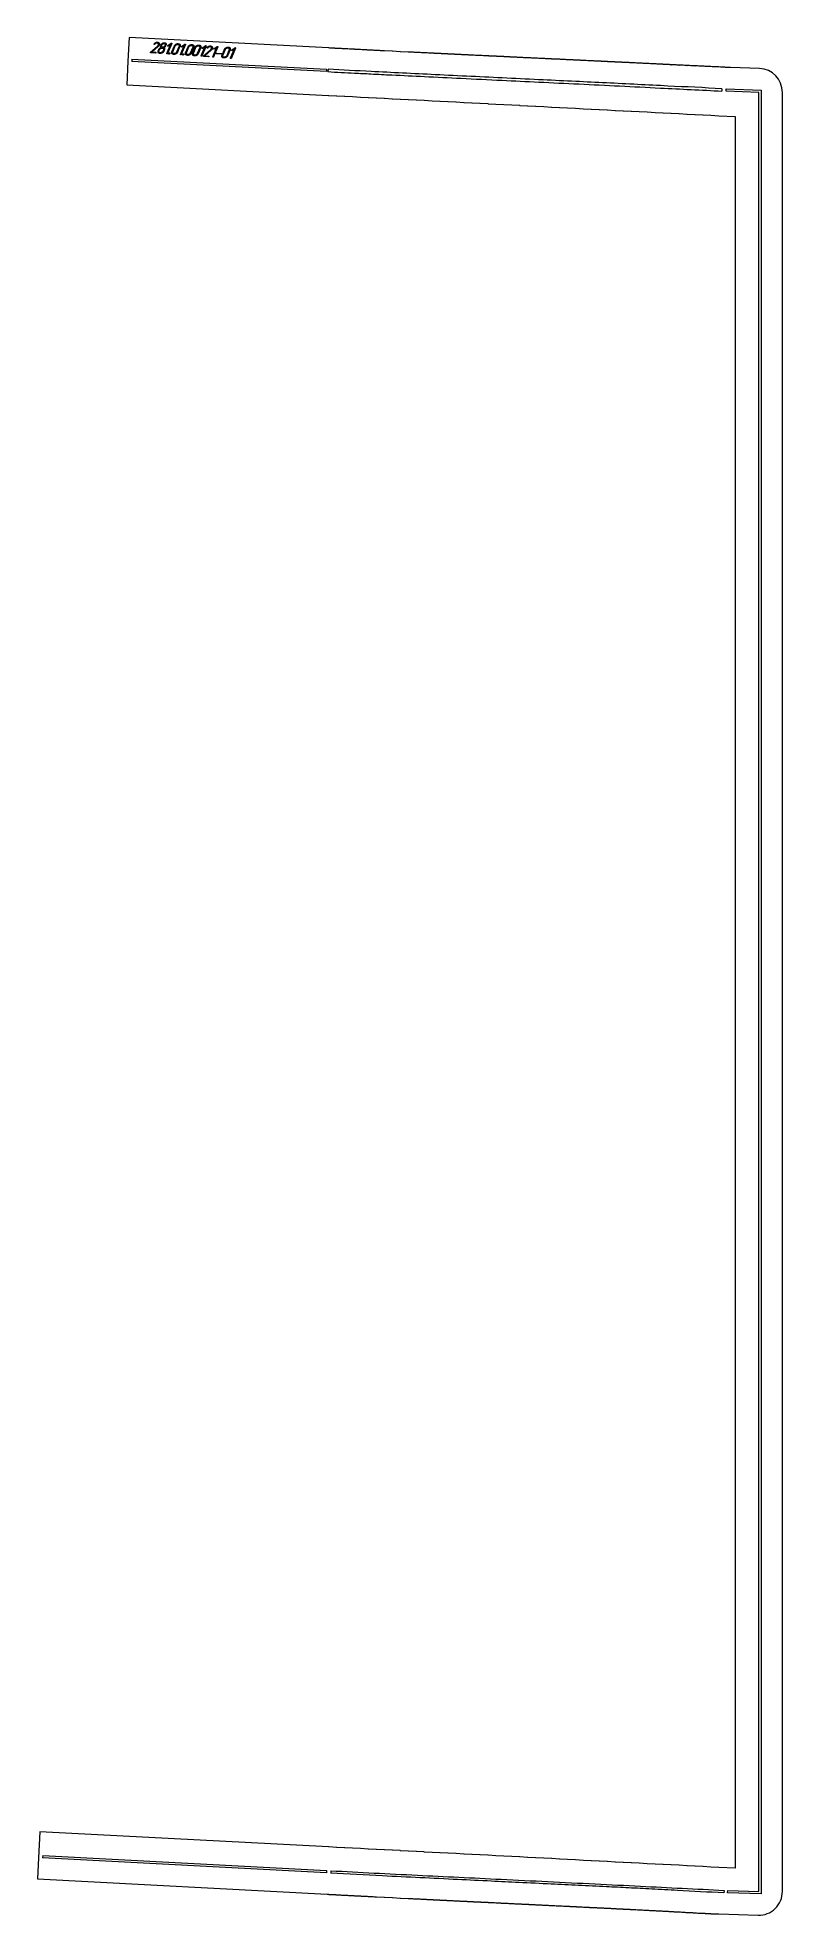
# Model space of a CAD drawing. Header units: millimetres. Extents: x 146 to 1091, y 1 to 2383.
import ezdxf

# ---------------------------------------------------------------- set-up
doc = ezdxf.new("R2010")
doc.units = ezdxf.units.MM
doc.linetypes.add('K5LT_BASIC', pattern=[0])
doc.layers.add('Engraving', color=7, linetype='Continuous')

msp = doc.modelspace()

# ---------------------------------------------------------------- linework, layer by layer
at = {"color": 143, "linetype": 'K5LT_BASIC', "lineweight": 15, "true_color": 0x33acca}
for p, q in [((262.2, 2382.5), (260.7, 2352.5)), ((515.2, 2369.3), (262.2, 2382.5)), ((515.4, 2369.3), (515.2, 2369.3)), ((516.9, 2369.2), (515.4, 2369.3)), ((525.6, 2368.7), (525.3, 2368.8)), ((535.7, 2368.2), (535.4, 2368.2)), ((545.8, 2367.7), (545.5, 2367.7)), ((555.9, 2367.2), (555.6, 2367.2)), ((566, 2366.6), (565.7, 2366.7)), ((576.1, 2366.1), (575.8, 2366.2)), ((586.2, 2365.6), (585.9, 2365.6)), ((596, 2365.1), (586.2, 2365.6)), ((596.3, 2365.1), (596, 2365.1)), ((606.1, 2364.6), (596.3, 2365.1)), ((606.4, 2364.6), (606.1, 2364.6)), ((616.4, 2364.1), (606.4, 2364.6)), ((616.7, 2364.1), (616.4, 2364.1)), ((626.6, 2363.6), (626.3, 2363.6)), ((636.7, 2363.1), (636.4, 2363.1)), ((646.8, 2362.6), (646.5, 2362.6)), ((656.9, 2362.1), (656.6, 2362.1)), ((667, 2361.6), (666.7, 2361.7)), ((677.1, 2361.1), (676.8, 2361.2)), ((687.2, 2360.7), (686.9, 2360.7)), ((697.3, 2360.2), (697, 2360.2)), ((707.4, 2359.7), (707.1, 2359.7)), ((717.5, 2359.2), (717.2, 2359.2)), ((727.6, 2358.7), (727.3, 2358.7)), ((737.7, 2358.2), (737.4, 2358.3)), ((260.7, 2352.5), (259.2, 2322.6)), ((747.8, 2357.8), (747.5, 2357.8)), ((757.9, 2357.3), (757.6, 2357.3)), ((768, 2356.8), (767.7, 2356.8)), ((778.1, 2356.3), (777.8, 2356.3)), ((788.4, 2355.8), (788.1, 2355.8)), ((798.3, 2355.3), (798, 2355.4)), ((808.4, 2354.9), (808.1, 2354.9)), ((818.5, 2354.4), (818.2, 2354.4)), ((828.6, 2353.9), (828.3, 2353.9)), ((838.7, 2353.4), (838.4, 2353.4)), ((848.8, 2352.9), (848.5, 2353)), ((858.9, 2352.5), (858.6, 2352.5)), ((869, 2352), (868.7, 2352)), ((879.1, 2351.5), (878.8, 2351.5)), ((889.2, 2351), (888.9, 2351)), ((899.3, 2350.5), (899, 2350.5)), ((909.4, 2350), (909.1, 2350)), ((919.2, 2349.5), (919.5, 2349.5)), ((929.6, 2349), (929.3, 2349.1)), ((939.7, 2348.5), (939.4, 2348.6)), ((1010.3, 2345.2), (1010.2, 2345.2)), ((1061.9, 2343.2), (1025.2, 2344.4)), ((259.2, 2322.6), (515.2, 2309.2)), ((1090.9, 31.2), (1090.9, 2313)), ((515.2, 2309.2), (515.4, 2309.2)), ((515.4, 2309.2), (525.3, 2308.7)), ((525.3, 2308.7), (525.6, 2308.7)), ((525.6, 2308.7), (535.4, 2308.2)), ((535.4, 2308.2), (535.7, 2308.1)), ((535.7, 2308.1), (545.5, 2307.6)), ((545.5, 2307.6), (545.8, 2307.6)), ((545.8, 2307.6), (555.6, 2307.1)), ((555.6, 2307.1), (555.9, 2307.1)), ((555.9, 2307.1), (565.7, 2306.6)), ((565.7, 2306.6), (566, 2306.6)), ((566, 2306.6), (575.8, 2306)), ((575.8, 2306), (576.1, 2306)), ((576.1, 2306), (585.9, 2305.5)), ((585.9, 2305.5), (586.2, 2305.5)), ((586.2, 2305.5), (596, 2305)), ((596, 2305), (596.3, 2305)), ((596.3, 2305), (606.1, 2304.5)), ((606.1, 2304.5), (606.4, 2304.4)), ((606.4, 2304.4), (616.4, 2303.9)), ((616.4, 2303.9), (616.7, 2303.9)), ((616.7, 2303.9), (626.3, 2303.4)), ((626.3, 2303.4), (626.6, 2303.4)), ((626.6, 2303.4), (636.4, 2302.9)), ((636.4, 2302.9), (636.7, 2302.9)), ((636.7, 2302.9), (646.5, 2302.4)), ((646.5, 2302.4), (646.8, 2302.3)), ((646.8, 2302.3), (656.6, 2301.8)), ((656.6, 2301.8), (656.9, 2301.8)), ((656.9, 2301.8), (666.7, 2301.3)), ((666.7, 2301.3), (667, 2301.3)), ((667, 2301.3), (676.8, 2300.8)), ((676.8, 2300.8), (677.1, 2300.8)), ((677.1, 2300.8), (686.9, 2300.2)), ((686.9, 2300.2), (687.2, 2300.2)), ((687.2, 2300.2), (697, 2299.7)), ((697, 2299.7), (697.3, 2299.7)), ((697.3, 2299.7), (707.1, 2299.2)), ((707.1, 2299.2), (707.4, 2299.2)), ((707.4, 2299.2), (717.2, 2298.7)), ((717.2, 2298.7), (717.5, 2298.6)), ((717.5, 2298.6), (727.3, 2298.1)), ((727.3, 2298.1), (727.6, 2298.1)), ((727.6, 2298.1), (737.4, 2297.6)), ((737.4, 2297.6), (737.7, 2297.6)), ((737.7, 2297.6), (747.5, 2297.1)), ((747.5, 2297.1), (747.8, 2297.1)), ((747.8, 2297.1), (757.6, 2296.6)), ((757.6, 2296.6), (757.9, 2296.5)), ((757.9, 2296.5), (767.7, 2296)), ((767.7, 2296), (768, 2296)), ((768, 2296), (777.8, 2295.5)), ((777.8, 2295.5), (778.1, 2295.5)), ((778.1, 2295.5), (788.1, 2295)), ((788.1, 2295), (788.4, 2294.9)), ((788.4, 2294.9), (798, 2294.4)), ((798, 2294.4), (798.3, 2294.4)), ((798.3, 2294.4), (808.1, 2293.9)), ((808.1, 2293.9), (808.4, 2293.9)), ((808.4, 2293.9), (818.2, 2293.4)), ((818.2, 2293.4), (818.5, 2293.4)), ((818.5, 2293.4), (828.3, 2292.9)), ((828.3, 2292.9), (828.6, 2292.8)), ((828.6, 2292.8), (838.4, 2292.3)), ((838.4, 2292.3), (838.7, 2292.3)), ((838.7, 2292.3), (848.5, 2291.8)), ((848.5, 2291.8), (848.8, 2291.8)), ((848.8, 2291.8), (858.6, 2291.3)), ((858.6, 2291.3), (858.9, 2291.3)), ((858.9, 2291.3), (868.7, 2290.7)), ((868.7, 2290.7), (869, 2290.7)), ((869, 2290.7), (878.8, 2290.2)), ((878.8, 2290.2), (879.1, 2290.2)), ((879.1, 2290.2), (888.9, 2289.7)), ((888.9, 2289.7), (889.2, 2289.7)), ((889.2, 2289.7), (899, 2289.2)), ((899, 2289.2), (899.3, 2289.2)), ((899.3, 2289.2), (909.1, 2288.6)), ((909.1, 2288.6), (909.4, 2288.6)), ((909.4, 2288.6), (919.2, 2288.1)), ((919.2, 2288.1), (919.5, 2288.1)), ((919.5, 2288.1), (929.3, 2287.6)), ((929.3, 2287.6), (929.6, 2287.6)), ((929.6, 2287.6), (939.4, 2287.1)), ((939.4, 2287.1), (939.7, 2287)), ((939.7, 2287), (949.5, 2286.5)), ((949.5, 2286.5), (949.8, 2286.5)), ((949.8, 2286.5), (959.6, 2286)), ((959.6, 2286), (959.9, 2286)), ((959.9, 2286), (969.7, 2285.5)), ((969.7, 2285.5), (970, 2285.5)), ((970, 2285.5), (979.8, 2284.9)), ((979.8, 2284.9), (980.1, 2284.9)), ((980.1, 2284.9), (989.9, 2284.4)), ((989.9, 2284.4), (990.2, 2284.4)), ((990.2, 2284.4), (1000, 2283.9)), ((1000, 2283.9), (1000.3, 2283.9)), ((1000.3, 2283.9), (1010.2, 2283.4)), ((1010.2, 2283.4), (1010.3, 2283.4)), ((1010.3, 2283.4), (1030.9, 2282.3)), ((1030.9, 2282.3), (1030.9, 60.5)), ((149.2, 106.9), (147.5, 73.9)), ((515.2, 87.6), (149.2, 106.9)), ((147.5, 73.9), (146.2, 47)), ((515.4, 87.6), (515.2, 87.6)), ((525.3, 87.1), (515.4, 87.6)), ((525.6, 87.1), (525.3, 87.1)), ((535.4, 86.6), (525.6, 87.1)), ((535.7, 86.6), (535.4, 86.6)), ((545.5, 86), (535.7, 86.6)), ((545.8, 86), (545.5, 86)), ((555.6, 85.5), (545.8, 86)), ((555.9, 85.5), (555.6, 85.5)), ((565.7, 85), (555.9, 85.5)), ((566, 85), (565.7, 85)), ((575.8, 84.5), (566, 85)), ((576.1, 84.4), (575.8, 84.5)), ((585.9, 83.9), (576.1, 84.4)), ((586.2, 83.9), (585.9, 83.9)), ((596, 83.4), (586.2, 83.9)), ((596.3, 83.4), (596, 83.4)), ((606.1, 82.9), (596.3, 83.4)), ((606.4, 82.8), (606.1, 82.9)), ((616.4, 82.3), (606.4, 82.8)), ((616.7, 82.3), (616.4, 82.3)), ((626.3, 81.8), (616.7, 82.3)), ((626.6, 81.8), (626.3, 81.8)), ((636.4, 81.3), (626.6, 81.8)), ((636.7, 81.2), (636.4, 81.3)), ((646.5, 80.7), (636.7, 81.2)), ((646.8, 80.7), (646.5, 80.7)), ((656.6, 80.2), (646.8, 80.7)), ((656.9, 80.2), (656.6, 80.2)), ((666.7, 79.7), (656.9, 80.2)), ((667, 79.7), (666.7, 79.7)), ((676.8, 79.1), (667, 79.7)), ((677.1, 79.1), (676.8, 79.1)), ((686.9, 78.6), (677.1, 79.1)), ((687.2, 78.6), (686.9, 78.6)), ((697, 78.1), (687.2, 78.6)), ((697.3, 78.1), (697, 78.1)), ((707.1, 77.5), (697.3, 78.1)), ((707.4, 77.5), (707.1, 77.5)), ((717.2, 77), (707.4, 77.5)), ((717.5, 77), (717.2, 77)), ((727.3, 76.5), (717.5, 77)), ((727.6, 76.5), (727.3, 76.5)), ((737.4, 76), (727.6, 76.5)), ((737.7, 75.9), (737.4, 76)), ((747.5, 75.4), (737.7, 75.9)), ((747.8, 75.4), (747.5, 75.4)), ((757.6, 74.9), (747.8, 75.4)), ((757.9, 74.9), (757.6, 74.9)), ((767.7, 74.4), (757.9, 74.9)), ((768, 74.3), (767.7, 74.4)), ((777.8, 73.8), (768, 74.3)), ((778.1, 73.8), (777.8, 73.8)), ((788.1, 73.3), (778.1, 73.8)), ((788.4, 73.3), (788.1, 73.3)), ((798, 72.8), (788.4, 73.3)), ((798.3, 72.8), (798, 72.8)), ((808.1, 72.2), (798.3, 72.8)), ((808.4, 72.2), (808.1, 72.2)), ((818.2, 71.7), (808.4, 72.2)), ((818.5, 71.7), (818.2, 71.7)), ((828.3, 71.2), (818.5, 71.7)), ((828.6, 71.2), (828.3, 71.2)), ((838.4, 70.6), (828.6, 71.2)), ((838.7, 70.6), (838.4, 70.6)), ((848.5, 70.1), (838.7, 70.6)), ((848.8, 70.1), (848.5, 70.1)), ((858.6, 69.6), (848.8, 70.1)), ((858.9, 69.6), (858.6, 69.6)), ((868.7, 69), (858.9, 69.6)), ((869, 69), (868.7, 69)), ((878.8, 68.5), (869, 69)), ((879.1, 68.5), (878.8, 68.5)), ((888.9, 68), (879.1, 68.5)), ((889.2, 68), (888.9, 68)), ((899, 67.5), (889.2, 68)), ((899.3, 67.4), (899, 67.5)), ((909.1, 66.9), (899.3, 67.4)), ((909.4, 66.9), (909.1, 66.9)), ((919.2, 66.4), (909.4, 66.9)), ((919.5, 66.4), (919.2, 66.4)), ((929.3, 65.9), (919.5, 66.4)), ((929.6, 65.8), (929.3, 65.9)), ((939.4, 65.3), (929.6, 65.8)), ((939.7, 65.3), (939.4, 65.3)), ((949.5, 64.8), (939.7, 65.3)), ((949.8, 64.8), (949.5, 64.8)), ((959.6, 64.3), (949.8, 64.8)), ((959.9, 64.3), (959.6, 64.3)), ((969.7, 63.7), (959.9, 64.3)), ((970, 63.7), (969.7, 63.7)), ((979.8, 63.2), (970, 63.7)), ((980.1, 63.2), (979.8, 63.2)), ((989.9, 62.7), (980.1, 63.2)), ((990.2, 62.7), (989.9, 62.7)), ((1000, 62.1), (990.2, 62.7)), ((1000.3, 62.1), (1000, 62.1)), ((1010.2, 61.6), (1000.3, 62.1)), ((1010.3, 61.6), (1010.2, 61.6)), ((1030.9, 60.5), (1010.3, 61.6)), ((146.2, 47), (513.7, 27.6)), ((513.7, 27.6), (515.2, 27.6)), ((515.2, 27.6), (515.4, 27.5)), ((525.3, 27), (525.6, 27)), ((535.4, 26.5), (535.7, 26.5)), ((545.5, 26), (545.8, 25.9)), ((555.6, 25.4), (555.9, 25.4)), ((565.7, 24.9), (566, 24.9)), ((575.8, 24.4), (576.1, 24.4)), ((576.1, 24.4), (585.9, 23.9)), ((585.9, 23.9), (586.2, 23.8)), ((586.2, 23.8), (596, 23.3)), ((596, 23.3), (596.3, 23.3)), ((596.3, 23.3), (606.1, 22.8)), ((606.1, 22.8), (606.4, 22.8)), ((606.4, 22.8), (616.4, 22.3)), ((616.4, 22.3), (616.7, 22.3)), ((626.3, 21.8), (626.6, 21.8)), ((636.4, 21.3), (636.7, 21.3)), ((646.5, 20.8), (646.8, 20.8)), ((656.6, 20.3), (656.9, 20.3)), ((666.7, 19.8), (667, 19.8)), ((676.8, 19.3), (677.1, 19.3)), ((686.9, 18.8), (687.2, 18.8)), ((697, 18.3), (697.3, 18.3)), ((707.1, 17.8), (707.4, 17.8)), ((717.2, 17.4), (717.5, 17.3)), ((727.3, 16.9), (727.6, 16.8)), ((737.4, 16.4), (737.7, 16.4)), ((747.5, 15.9), (747.8, 15.9)), ((757.6, 15.4), (757.9, 15.4)), ((767.7, 14.9), (768, 14.9)), ((777.8, 14.4), (778.1, 14.4)), ((788.1, 13.9), (788.4, 13.9)), ((798, 13.4), (798.3, 13.4)), ((808.1, 12.9), (808.4, 12.9)), ((818.2, 12.4), (818.5, 12.4)), ((828.3, 11.9), (828.6, 11.9)), ((838.4, 11.4), (838.7, 11.4)), ((848.5, 10.9), (848.8, 10.9)), ((858.6, 10.4), (858.9, 10.4)), ((868.7, 9.9), (869, 9.9)), ((878.8, 9.4), (879.1, 9.4)), ((888.9, 8.9), (889.2, 8.9)), ((899, 8.4), (899.3, 8.4)), ((909.1, 7.9), (909.4, 7.9)), ((919.2, 7.4), (919.5, 7.3)), ((929.3, 6.8), (929.6, 6.8)), ((993.1, 3.3), (999.5, 3)), ((999.5, 3), (1000, 2.9)), ((1000.3, 2.9), (1010.2, 2.6)), ((1010.3, 2.6), (1010.2, 2.6)), ((1010.3, 2.6), (1060, 1))]:
    msp.add_line(p, q, dxfattribs=at)
for centre, radius, start, end in [((955.3, 2448.5), 100.6, 266.7033, 266.8693), ((965, 2441.5), 94.1, 266.7015, 266.8795), ((974.7, 2434.8), 87.8, 266.7043, 266.8948), ((984.5, 2428.3), 81.8, 266.713, 266.9171), ((994.2, 2422.1), 76.1, 266.729, 266.9485), ((1004, 2416.2), 70.6, 266.7562, 266.9939), ((965.1, 89.2), 84.1, 266.2589, 266.458), ((974.8, 81.3), 76.8, 266.1662, 266.3841), ((1003.9, 95.1), 92.2, 267.5834, 267.7653)]:
    msp.add_arc(centre, radius, start, end, dxfattribs=at)
for centre, major_axis, ratio, start_param, end_param in [((1060.9, 2313), (0, -30.2), 0.99398, 1.570796, 3.108212), ((1060.9, 31.2), (0, 30.2), 0.994449, 3.109534, 4.712389)]:
    msp.add_ellipse(centre, major_axis=major_axis, ratio=ratio, start_param=start_param, end_param=end_param, dxfattribs=at)
for points, knots in [([(525.3, 2368.8), (525.2, 2368.8), (525, 2368.8), (524.8, 2368.8), (524.5, 2368.8), (524.2, 2368.8), (523.8, 2368.8), (523.1, 2368.9), (522.3, 2368.9), (520.9, 2369), (519.1, 2369.1), (517.6, 2369.2), (516.9, 2369.2)], [0, 0, 0, 0, 0.0104886, 0.0209772, 0.0314658, 0.0419545, 0.0629317, 0.0839089, 0.1258634, 0.1678178, 0.2623536, 0.3568893, 0.3568893, 0.3568893, 0.3568893]), ([(535.4, 2368.2), (533.6, 2368.3), (530.4, 2368.5), (527.1, 2368.7), (525.6, 2368.7)], [0, 0, 0, 0, 0.2186385, 0.4166632, 0.4166632, 0.4166632, 0.4166632]), ([(545.5, 2367.7), (545.3, 2367.7), (544.8, 2367.7), (542.9, 2367.8), (540.5, 2368), (537.7, 2368.1), (536.4, 2368.2), (535.7, 2368.2)], [0, 0, 0, 0, 0.0252663, 0.0631657, 0.2396331, 0.3278668, 0.4161006, 0.4161006, 0.4161006, 0.4161006]), ([(555.6, 2367.2), (555.5, 2367.2), (555.2, 2367.2), (554.8, 2367.2), (554.2, 2367.3), (553.5, 2367.3), (552.2, 2367.4), (550.7, 2367.4), (549.1, 2367.5), (548, 2367.6), (546.9, 2367.6), (546.1, 2367.7), (545.8, 2367.7)], [0, 0, 0, 0, 0.0133314, 0.0266628, 0.0533256, 0.0799883, 0.1066511, 0.2133022, 0.2573031, 0.3013041, 0.345305, 0.3893059, 0.3893059, 0.3893059, 0.3893059]), ([(565.7, 2366.7), (565.1, 2366.7), (563.7, 2366.8), (560.4, 2366.9), (557.7, 2367.1), (555.9, 2367.2)], [0, 0, 0, 0, 0.0762057, 0.1905143, 0.4401767, 0.4401767, 0.4401767, 0.4401767]), ([(575.8, 2366.2), (575.7, 2366.2), (575.6, 2366.2), (575.4, 2366.2), (575, 2366.2), (574.2, 2366.2), (572.6, 2366.3), (569.8, 2366.5), (567.4, 2366.6), (566, 2366.6)], [0, 0, 0, 0, 0.0075209, 0.0150418, 0.0300836, 0.0601672, 0.1203344, 0.2406689, 0.4386866, 0.4386866, 0.4386866, 0.4386866]), ([(585.9, 2365.6), (584.2, 2365.7), (581.8, 2365.8), (578.9, 2366), (577.3, 2366.1), (576.5, 2366.1), (576.1, 2366.1)], [0, 0, 0, 0, 0.2441491, 0.3662237, 0.427261, 0.4882983, 0.4882983, 0.4882983, 0.4882983]), ([(626.3, 2363.6), (624.8, 2363.7), (621.6, 2363.9), (618.4, 2364), (616.7, 2364.1)], [0, 0, 0, 0, 0.2046425, 0.4430636, 0.4430636, 0.4430636, 0.4430636]), ([(636.4, 2363.1), (635.3, 2363.2), (632.1, 2363.3), (628.8, 2363.5), (626.6, 2363.6)], [0, 0, 0, 0, 0.1332275, 0.4235918, 0.4235918, 0.4235918, 0.4235918]), ([(646.5, 2362.6), (646.1, 2362.7), (645.2, 2362.7), (643.1, 2362.8), (640.8, 2362.9), (638.5, 2363), (637.3, 2363.1), (636.7, 2363.1)], [0, 0, 0, 0, 0.0511674, 0.1279185, 0.2814206, 0.3630755, 0.4447304, 0.4447304, 0.4447304, 0.4447304]), ([(656.6, 2362.1), (656.2, 2362.2), (655.3, 2362.2), (653.7, 2362.3), (652.1, 2362.4), (650.4, 2362.4), (649.2, 2362.5), (648, 2362.6), (647.2, 2362.6), (646.8, 2362.6)], [0, 0, 0, 0, 0.0550992, 0.1101984, 0.2203969, 0.2754961, 0.3305953, 0.3856945, 0.4407937, 0.4407937, 0.4407937, 0.4407937]), ([(666.7, 2361.7), (666.3, 2361.7), (665.4, 2361.7), (663.8, 2361.8), (662.2, 2361.9), (660.5, 2361.9), (659.3, 2362), (658.1, 2362.1), (657.3, 2362.1), (656.9, 2362.1)], [0, 0, 0, 0, 0.0545517, 0.1091034, 0.2182067, 0.2727584, 0.3273101, 0.3818618, 0.4364135, 0.4364135, 0.4364135, 0.4364135]), ([(676.8, 2361.2), (676.4, 2361.2), (675.5, 2361.2), (673.9, 2361.3), (671.9, 2361.4), (669.8, 2361.5), (668.2, 2361.6), (667.4, 2361.6), (667, 2361.6)], [0, 0, 0, 0, 0.0539706, 0.1079412, 0.2158824, 0.3238237, 0.3777943, 0.4317649, 0.4317649, 0.4317649, 0.4317649]), ([(686.9, 2360.7), (686.7, 2360.7), (686.3, 2360.7), (685.6, 2360.7), (684.7, 2360.8), (683.6, 2360.8), (682.4, 2360.9), (681.1, 2361), (680, 2361), (679.1, 2361), (678.4, 2361.1), (677.7, 2361.1), (677.3, 2361.1), (677.1, 2361.1)], [0, 0, 0, 0, 0.0239069, 0.0478138, 0.0956276, 0.1434414, 0.1912552, 0.2501549, 0.3090545, 0.3385044, 0.3679542, 0.397404, 0.4268538, 0.4268538, 0.4268538, 0.4268538]), ([(697, 2360.2), (696.8, 2360.2), (696.5, 2360.2), (695.8, 2360.2), (695, 2360.3), (694, 2360.3), (692.8, 2360.4), (691.5, 2360.4), (690.3, 2360.5), (689.3, 2360.6), (688.6, 2360.6), (687.9, 2360.6), (687.4, 2360.6), (687.2, 2360.7)], [0, 0, 0, 0, 0.0214012, 0.0428023, 0.0856047, 0.128407, 0.1712093, 0.2338223, 0.2964354, 0.3277419, 0.3590484, 0.3903549, 0.4216614, 0.4216614, 0.4216614, 0.4216614]), ([(707.1, 2359.7), (706.9, 2359.7), (706.6, 2359.7), (706.1, 2359.8), (705.6, 2359.8), (704.9, 2359.8), (704.1, 2359.8), (702.4, 2359.9), (700.9, 2360), (699.4, 2360.1), (698.7, 2360.1), (698, 2360.1), (697.5, 2360.2), (697.3, 2360.2)], [0, 0, 0, 0, 0.0223674, 0.0447349, 0.0671023, 0.0894698, 0.1342047, 0.1789396, 0.3091201, 0.3416652, 0.3742103, 0.4067555, 0.4393006, 0.4393006, 0.4393006, 0.4393006]), ([(717.2, 2359.2), (716.9, 2359.2), (716.5, 2359.3), (715.8, 2359.3), (715.1, 2359.3), (713.8, 2359.4), (711.2, 2359.5), (708.8, 2359.6), (707.4, 2359.7)], [0, 0, 0, 0, 0.0284436, 0.0568872, 0.0853308, 0.1137743, 0.2275487, 0.4103352, 0.4103352, 0.4103352, 0.4103352]), ([(727.3, 2358.7), (727.1, 2358.7), (726.7, 2358.8), (726.1, 2358.8), (725.4, 2358.8), (724.6, 2358.9), (723.6, 2358.9), (722.4, 2359), (721.2, 2359), (720.1, 2359.1), (719.3, 2359.1), (718.7, 2359.1), (718.1, 2359.2), (717.7, 2359.2), (717.5, 2359.2)], [0, 0, 0, 0, 0.0279643, 0.0559286, 0.0838929, 0.1118572, 0.1677858, 0.2237144, 0.2801011, 0.3364878, 0.3646811, 0.3928744, 0.4210678, 0.4492611, 0.4492611, 0.4492611, 0.4492611]), ([(737.4, 2358.3), (737, 2358.3), (736.1, 2358.3), (734.5, 2358.4), (732.5, 2358.5), (730.4, 2358.6), (728.8, 2358.7), (728, 2358.7), (727.6, 2358.7)], [0, 0, 0, 0, 0.0552855, 0.110571, 0.221142, 0.3317129, 0.3869984, 0.4422839, 0.4422839, 0.4422839, 0.4422839]), ([(747.5, 2357.8), (747.1, 2357.8), (746.2, 2357.8), (744.6, 2357.9), (742.6, 2358), (740.5, 2358.1), (738.9, 2358.2), (738.1, 2358.2), (737.7, 2358.2)], [0, 0, 0, 0, 0.0570942, 0.1141884, 0.2283768, 0.3425652, 0.3996594, 0.4567536, 0.4567536, 0.4567536, 0.4567536]), ([(757.6, 2357.3), (757.2, 2357.3), (756.3, 2357.3), (754.7, 2357.4), (752.7, 2357.5), (750.6, 2357.6), (749, 2357.7), (748.2, 2357.7), (747.8, 2357.8)], [0, 0, 0, 0, 0.0560961, 0.1121922, 0.2243844, 0.3365765, 0.3926726, 0.4487687, 0.4487687, 0.4487687, 0.4487687]), ([(767.7, 2356.8), (767.3, 2356.8), (766.4, 2356.9), (764.8, 2356.9), (762.8, 2357), (760.7, 2357.1), (759.1, 2357.2), (758.3, 2357.3), (757.9, 2357.3)], [0, 0, 0, 0, 0.052433, 0.104866, 0.2097319, 0.3145979, 0.3670308, 0.4194638, 0.4194638, 0.4194638, 0.4194638]), ([(777.8, 2356.3), (777.4, 2356.3), (776.5, 2356.4), (775.3, 2356.4), (774.1, 2356.5), (772.5, 2356.6), (770.8, 2356.7), (769.2, 2356.7), (768.4, 2356.8), (768, 2356.8)], [0, 0, 0, 0, 0.0539648, 0.1079295, 0.1618943, 0.2158591, 0.3237886, 0.3777533, 0.4317181, 0.4317181, 0.4317181, 0.4317181]), ([(788.1, 2355.8), (788, 2355.8), (787.5, 2355.9), (786.5, 2355.9), (784.7, 2356), (781.8, 2356.1), (779.4, 2356.2), (778.1, 2356.3)], [0, 0, 0, 0, 0.0239911, 0.0599777, 0.131951, 0.2758976, 0.4542322, 0.4542322, 0.4542322, 0.4542322]), ([(798, 2355.4), (798, 2355.4), (797.8, 2355.4), (797.5, 2355.4), (796.9, 2355.4), (795.9, 2355.5), (793.8, 2355.6), (791.2, 2355.7), (789.2, 2355.8), (788.4, 2355.8)], [0, 0, 0, 0, 0.0007429, 0.0204517, 0.0412748, 0.0829211, 0.1662137, 0.3327989, 0.4416534, 0.4416534, 0.4416534, 0.4416534]), ([(808.1, 2354.9), (807.5, 2354.9), (806.1, 2355), (803.8, 2355.1), (801.1, 2355.2), (799.2, 2355.3), (798.3, 2355.3)], [0, 0, 0, 0, 0.074759, 0.1868974, 0.3144989, 0.4421005, 0.4421005, 0.4421005, 0.4421005]), ([(818.2, 2354.4), (817.4, 2354.4), (815.6, 2354.5), (813, 2354.6), (810.5, 2354.8), (809.1, 2354.8), (808.4, 2354.9)], [0, 0, 0, 0, 0.0972006, 0.2430015, 0.3374574, 0.4319133, 0.4319133, 0.4319133, 0.4319133]), ([(828.3, 2353.9), (828, 2353.9), (827.6, 2354), (826.7, 2354), (825.3, 2354.1), (823.5, 2354.1), (821.2, 2354.3), (819.5, 2354.3), (818.5, 2354.4)], [0, 0, 0, 0, 0.030446, 0.0608921, 0.1217841, 0.2131223, 0.3044604, 0.4392458, 0.4392458, 0.4392458, 0.4392458]), ([(838.4, 2353.4), (838.2, 2353.4), (838, 2353.5), (837.6, 2353.5), (837.2, 2353.5), (836.6, 2353.5), (836, 2353.6), (834.9, 2353.6), (833.5, 2353.7), (831.3, 2353.8), (829.7, 2353.9), (828.6, 2353.9)], [0, 0, 0, 0, 0.0182492, 0.0364984, 0.0547475, 0.0729967, 0.1094951, 0.1459934, 0.2208305, 0.2956676, 0.4453418, 0.4453418, 0.4453418, 0.4453418]), ([(848.5, 2353), (848.4, 2353), (848.3, 2353), (848.2, 2353), (847.8, 2353), (847.2, 2353), (845.9, 2353.1), (843.3, 2353.2), (840.7, 2353.3), (839, 2353.4), (838.7, 2353.4)], [0, 0, 0, 0, 0.006147, 0.0122939, 0.0245878, 0.0491756, 0.0983513, 0.1967026, 0.3934052, 0.4328172, 0.4328172, 0.4328172, 0.4328172]), ([(858.6, 2352.5), (858.4, 2352.5), (858, 2352.5), (857.5, 2352.5), (857, 2352.5), (856.3, 2352.6), (855.4, 2352.6), (853.8, 2352.7), (852.3, 2352.8), (850.9, 2352.8), (850.2, 2352.9), (849.5, 2352.9), (849, 2352.9), (848.8, 2352.9)], [0, 0, 0, 0, 0.0232718, 0.0465436, 0.0698154, 0.0930872, 0.1396308, 0.1861744, 0.3099039, 0.3408363, 0.3717686, 0.402701, 0.4336334, 0.4336334, 0.4336334, 0.4336334]), ([(868.7, 2352), (868.5, 2352), (868.1, 2352), (867.5, 2352), (867, 2352.1), (866.2, 2352.1), (865.2, 2352.1), (863.6, 2352.2), (862.1, 2352.3), (860.8, 2352.4), (860.2, 2352.4), (859.5, 2352.4), (859.1, 2352.4), (858.9, 2352.5)], [0, 0, 0, 0, 0.026573, 0.053146, 0.0797189, 0.1062919, 0.1594379, 0.2125839, 0.3340574, 0.3644258, 0.3947942, 0.4251626, 0.455531, 0.455531, 0.455531, 0.455531]), ([(878.8, 2351.5), (878.4, 2351.5), (877.5, 2351.6), (875.9, 2351.6), (873.9, 2351.7), (871.8, 2351.8), (870.2, 2351.9), (869.4, 2351.9), (869, 2352)], [0, 0, 0, 0, 0.0596908, 0.1193816, 0.2387632, 0.3581448, 0.4178356, 0.4775264, 0.4775264, 0.4775264, 0.4775264]), ([(888.9, 2351), (888.5, 2351), (887.7, 2351.1), (886, 2351.1), (884, 2351.2), (881.9, 2351.3), (880.3, 2351.4), (879.5, 2351.5), (879.1, 2351.5)], [0, 0, 0, 0, 0.060214, 0.1204281, 0.2408561, 0.3612842, 0.4214982, 0.4817122, 0.4817122, 0.4817122, 0.4817122]), ([(899, 2350.5), (898.6, 2350.5), (897.8, 2350.6), (896.1, 2350.7), (894.1, 2350.8), (892, 2350.9), (890.4, 2350.9), (889.6, 2351), (889.2, 2351)], [0, 0, 0, 0, 0.0539536, 0.1079073, 0.2158145, 0.3237218, 0.3776754, 0.431629, 0.431629, 0.431629, 0.431629]), ([(909.1, 2350), (908.8, 2350), (908.3, 2350.1), (907.2, 2350.1), (905.4, 2350.2), (903.2, 2350.3), (901, 2350.4), (899.8, 2350.5), (899.3, 2350.5)], [0, 0, 0, 0, 0.0338536, 0.0677071, 0.1354142, 0.2708284, 0.3437356, 0.4166428, 0.4166428, 0.4166428, 0.4166428]), ([(919.2, 2349.5), (918.8, 2349.6), (918, 2349.6), (916.3, 2349.7), (914.3, 2349.8), (911.8, 2349.9), (910.2, 2350), (909.4, 2350)], [0, 0, 0, 0, 0.0524406, 0.1048811, 0.2097623, 0.3146434, 0.4195245, 0.4195245, 0.4195245, 0.4195245]), ([(929.3, 2349.1), (929.2, 2349.1), (929, 2349.1), (928.5, 2349.1), (927.6, 2349.1), (925.9, 2349.2), (923.1, 2349.4), (920.8, 2349.5), (919.5, 2349.5)], [0, 0, 0, 0, 0.007613, 0.0283386, 0.0604838, 0.124774, 0.2533544, 0.4221155, 0.4221155, 0.4221155, 0.4221155]), ([(939.4, 2348.6), (939.1, 2348.6), (938.3, 2348.6), (936.7, 2348.7), (933.7, 2348.8), (931.2, 2349), (929.6, 2349)], [0, 0, 0, 0, 0.0387483, 0.0968707, 0.2131155, 0.4245972, 0.4245972, 0.4245972, 0.4245972]), ([(949.5, 2348.1), (948.9, 2348.1), (947.6, 2348.2), (944.3, 2348.3), (941.6, 2348.5), (939.7, 2348.5)], [0, 0, 0, 0, 0.0730455, 0.1826137, 0.4454527, 0.4454527, 0.4454527, 0.4454527]), ([(959.6, 2347.6), (959.4, 2347.6), (959.1, 2347.6), (958.3, 2347.6), (956.9, 2347.7), (954, 2347.9), (951.5, 2348), (949.8, 2348.1)], [0, 0, 0, 0, 0.0187713, 0.0469282, 0.1032421, 0.2158698, 0.4476846, 0.4476846, 0.4476846, 0.4476846]), ([(969.7, 2347.1), (968.7, 2347.1), (965.5, 2347.3), (962.2, 2347.5), (959.9, 2347.6)], [0, 0, 0, 0, 0.1340698, 0.4685396, 0.4685396, 0.4685396, 0.4685396]), ([(979.8, 2346.6), (978.7, 2346.7), (975.4, 2346.8), (972.1, 2347), (970, 2347.1)], [0, 0, 0, 0, 0.1639728, 0.4895249, 0.4895249, 0.4895249, 0.4895249]), ([(989.9, 2346.1), (988.7, 2346.2), (985.4, 2346.3), (982.1, 2346.5), (980.1, 2346.6)], [0, 0, 0, 0, 0.1904251, 0.5106339, 0.5106339, 0.5106339, 0.5106339]), ([(1000, 2345.6), (998.7, 2345.7), (995.4, 2345.9), (992.1, 2346), (990.2, 2346.1)], [0, 0, 0, 0, 0.2235162, 0.5508736, 0.5508736, 0.5508736, 0.5508736]), ([(1010.2, 2345.2), (1008.7, 2345.2), (1005.4, 2345.4), (1002.1, 2345.5), (1000.3, 2345.6)], [0, 0, 0, 0, 0.2533539, 0.5775204, 0.5775204, 0.5775204, 0.5775204]), ([(1025.2, 2344.4), (1023.9, 2344.5), (1022.1, 2344.6), (1019.6, 2344.7), (1017.1, 2344.8), (1014, 2345), (1011.6, 2345.1), (1010.3, 2345.2)], [0, 0, 0, 0, 0.2104039, 0.3156058, 0.4208077, 0.6312116, 0.8416155, 0.8416155, 0.8416155, 0.8416155]), ([(515.4, 27.5), (516.2, 27.5), (517.8, 27.4), (520.3, 27.3), (522.4, 27.2), (524, 27.1), (524.9, 27), (525.3, 27)], [0, 0, 0, 0, 0.1271354, 0.2542708, 0.3814063, 0.444974, 0.5085417, 0.5085417, 0.5085417, 0.5085417]), ([(535.7, 26.5), (536.1, 26.4), (536.9, 26.4), (538.5, 26.3), (540.6, 26.2), (542.6, 26.1), (544.2, 26), (545.1, 26), (545.5, 26)], [0, 0, 0, 0, 0.0628789, 0.1257577, 0.2515155, 0.3772732, 0.4401521, 0.503031, 0.503031, 0.503031, 0.503031]), ([(545.8, 25.9), (546.1, 25.9), (546.9, 25.9), (548, 25.8), (549.1, 25.8), (550.5, 25.7), (552, 25.6), (553.5, 25.5), (554.4, 25.5), (555.1, 25.4), (555.4, 25.4), (555.6, 25.4)], [0, 0, 0, 0, 0.0536135, 0.1072271, 0.1608406, 0.2144541, 0.3216812, 0.3752947, 0.4289083, 0.4522156, 0.475523, 0.475523, 0.475523, 0.475523]), ([(555.9, 25.4), (556.4, 25.4), (557.6, 25.3), (559.9, 25.2), (562.6, 25.1), (564.7, 25), (565.7, 24.9)], [0, 0, 0, 0, 0.076398, 0.1909951, 0.3458831, 0.500771, 0.500771, 0.500771, 0.500771]), ([(566, 24.9), (566.1, 24.9), (566.3, 24.9), (566.8, 24.8), (567.6, 24.8), (569.3, 24.7), (572.1, 24.6), (574.4, 24.4), (575.8, 24.4)], [0, 0, 0, 0, 0.0183365, 0.0366729, 0.0733459, 0.1466918, 0.2933835, 0.4990775, 0.4990775, 0.4990775, 0.4990775]), ([(616.7, 22.3), (617.8, 22.2), (619.9, 22.1), (623.1, 22), (625.2, 21.9), (626.3, 21.8)], [0, 0, 0, 0, 0.173406, 0.3372636, 0.5011211, 0.5011211, 0.5011211, 0.5011211]), ([(626.6, 21.8), (627.1, 21.8), (628.6, 21.7), (630.9, 21.6), (633.6, 21.5), (635.5, 21.4), (636.4, 21.3)], [0, 0, 0, 0, 0.0938494, 0.2346234, 0.3836314, 0.5326394, 0.5326394, 0.5326394, 0.5326394]), ([(636.7, 21.3), (637.1, 21.3), (637.9, 21.2), (639.1, 21.2), (640.3, 21.1), (642, 21), (643.6, 21), (645.2, 20.9), (646.1, 20.8), (646.5, 20.8)], [0, 0, 0, 0, 0.0628892, 0.1257784, 0.1886676, 0.2515568, 0.3773352, 0.4402244, 0.5031135, 0.5031135, 0.5031135, 0.5031135]), ([(646.8, 20.8), (647.2, 20.8), (648, 20.7), (649.2, 20.7), (650.4, 20.6), (652.1, 20.5), (653.7, 20.5), (655.3, 20.4), (656.2, 20.3), (656.6, 20.3)], [0, 0, 0, 0, 0.0623154, 0.1246307, 0.1869461, 0.2492614, 0.3738921, 0.4362075, 0.4985228, 0.4985228, 0.4985228, 0.4985228]), ([(656.9, 20.3), (657.3, 20.3), (658.1, 20.2), (659.7, 20.2), (661.8, 20.1), (663.8, 20), (665.4, 19.9), (666.3, 19.8), (666.7, 19.8)], [0, 0, 0, 0, 0.061699, 0.1233979, 0.2467959, 0.3701938, 0.4318928, 0.4935918, 0.4935918, 0.4935918, 0.4935918]), ([(667, 19.8), (667.1, 19.8), (667.5, 19.8), (668.1, 19.8), (668.6, 19.7), (669.4, 19.7), (670.3, 19.6), (671.9, 19.6), (673.4, 19.5), (674.8, 19.4), (675.4, 19.4), (676.1, 19.4), (676.5, 19.3), (676.8, 19.3)], [0, 0, 0, 0, 0.0277053, 0.0554107, 0.083116, 0.1108214, 0.1662321, 0.2216428, 0.3549804, 0.3883148, 0.4216491, 0.4549835, 0.4883179, 0.4883179, 0.4883179, 0.4883179]), ([(677.1, 19.3), (677.4, 19.3), (678, 19.3), (679.3, 19.2), (680.8, 19.1), (682.4, 19), (683.9, 19), (685.4, 18.9), (686.4, 18.9), (686.9, 18.8)], [0, 0, 0, 0, 0.0476591, 0.0953183, 0.1906366, 0.2636673, 0.3366981, 0.4097289, 0.4827597, 0.4827597, 0.4827597, 0.4827597]), ([(687.2, 18.8), (687.3, 18.8), (687.6, 18.8), (688.1, 18.8), (688.6, 18.7), (689.3, 18.7), (690.1, 18.7), (691.2, 18.6), (692.6, 18.6), (694, 18.5), (695.5, 18.4), (696.5, 18.4), (697, 18.3)], [0, 0, 0, 0, 0.0238169, 0.0476338, 0.0714507, 0.0952676, 0.1429014, 0.1905352, 0.2621305, 0.3337258, 0.4053211, 0.4769164, 0.4769164, 0.4769164, 0.4769164]), ([(697.3, 18.3), (697.4, 18.3), (697.8, 18.3), (698.4, 18.3), (698.9, 18.2), (699.6, 18.2), (700.5, 18.2), (701.7, 18.1), (703, 18), (704.1, 18), (705, 17.9), (705.7, 17.9), (706.4, 17.9), (706.8, 17.9), (707.1, 17.8)], [0, 0, 0, 0, 0.02751, 0.05502, 0.08253, 0.11004, 0.16506, 0.22008, 0.2886238, 0.3571677, 0.3914396, 0.4257116, 0.4599835, 0.4942554, 0.4942554, 0.4942554, 0.4942554]), ([(707.4, 17.8), (707.6, 17.8), (708, 17.8), (708.6, 17.8), (709.2, 17.7), (710, 17.7), (711, 17.7), (712.2, 17.6), (713.4, 17.5), (714.5, 17.5), (715.3, 17.4), (715.9, 17.4), (716.5, 17.4), (717, 17.4), (717.2, 17.4)], [0, 0, 0, 0, 0.0299149, 0.0598298, 0.0897447, 0.1196596, 0.1794893, 0.2393191, 0.3013355, 0.3633518, 0.39436, 0.4253682, 0.4563764, 0.4873846, 0.4873846, 0.4873846, 0.4873846]), ([(717.5, 17.3), (717.5, 17.3), (717.6, 17.3), (717.8, 17.3), (718.1, 17.3), (718.6, 17.3), (719.8, 17.2), (722.7, 17.1), (725.3, 17), (727.3, 16.9)], [0, 0, 0, 0, 0.005871, 0.0117419, 0.0234839, 0.0469678, 0.0939355, 0.187871, 0.4572934, 0.4572934, 0.4572934, 0.4572934]), ([(727.6, 16.8), (727.6, 16.8), (727.7, 16.8), (727.9, 16.8), (728.3, 16.8), (729.1, 16.8), (730.6, 16.7), (732.3, 16.6), (734, 16.5), (735.1, 16.5), (736.2, 16.4), (737, 16.4), (737.4, 16.4)], [0, 0, 0, 0, 0.0075747, 0.0151494, 0.0302988, 0.0605977, 0.1211954, 0.2423907, 0.2943406, 0.3462905, 0.3982404, 0.4501903, 0.4501903, 0.4501903, 0.4501903]), ([(737.7, 16.4), (738.1, 16.3), (738.9, 16.3), (740.5, 16.2), (742.6, 16.1), (744.6, 16), (746.2, 15.9), (747.1, 15.9), (747.5, 15.9)], [0, 0, 0, 0, 0.0636561, 0.1273122, 0.2546245, 0.3819367, 0.4455929, 0.509249, 0.509249, 0.509249, 0.509249]), ([(747.8, 15.9), (748.2, 15.8), (749, 15.8), (750.6, 15.7), (752.7, 15.6), (754.7, 15.5), (756.3, 15.4), (757.2, 15.4), (757.6, 15.4)], [0, 0, 0, 0, 0.0598226, 0.1196452, 0.2392903, 0.3589355, 0.418758, 0.4785806, 0.4785806, 0.4785806, 0.4785806]), ([(757.9, 15.4), (758.3, 15.4), (759.1, 15.3), (760.7, 15.2), (762.4, 15.2), (764, 15.1), (765.2, 15), (766.4, 15), (767.3, 14.9), (767.7, 14.9)], [0, 0, 0, 0, 0.0613805, 0.1227611, 0.2455221, 0.3069027, 0.3682832, 0.4296637, 0.4910443, 0.4910443, 0.4910443, 0.4910443]), ([(768, 14.9), (768.1, 14.9), (768.3, 14.9), (768.9, 14.8), (770.1, 14.8), (772.4, 14.7), (775, 14.5), (777.1, 14.4), (777.8, 14.4)], [0, 0, 0, 0, 0.0166727, 0.0416819, 0.0917001, 0.1917365, 0.3918094, 0.5020029, 0.5020029, 0.5020029, 0.5020029]), ([(778.1, 14.4), (778.5, 14.4), (779.6, 14.3), (782, 14.2), (785, 14.1), (787.2, 13.9), (788.1, 13.9)], [0, 0, 0, 0, 0.06912, 0.1728001, 0.3801603, 0.5254335, 0.5254335, 0.5254335, 0.5254335]), ([(788.4, 13.9), (788.9, 13.9), (790.2, 13.8), (793.4, 13.6), (796.1, 13.5), (798, 13.4)], [0, 0, 0, 0, 0.0830497, 0.2076243, 0.5082198, 0.5082198, 0.5082198, 0.5082198]), ([(798.3, 13.4), (799.1, 13.4), (801, 13.3), (803.6, 13.1), (806.1, 13), (807.4, 13), (808.1, 12.9)], [0, 0, 0, 0, 0.1225165, 0.3062913, 0.4075094, 0.5087276, 0.5087276, 0.5087276, 0.5087276]), ([(808.4, 12.9), (808.6, 12.9), (809.1, 12.9), (809.9, 12.8), (810.6, 12.8), (812.3, 12.7), (814.2, 12.6), (816.2, 12.5), (817.3, 12.5), (817.9, 12.4), (818.2, 12.4)], [0, 0, 0, 0, 0.0397362, 0.0794724, 0.1192086, 0.1589448, 0.3375499, 0.4268524, 0.4715037, 0.516155, 0.516155, 0.516155, 0.516155]), ([(818.5, 12.4), (818.6, 12.4), (818.9, 12.4), (819.4, 12.4), (819.8, 12.4), (820.4, 12.3), (821.1, 12.3), (822.3, 12.2), (823.6, 12.2), (825.7, 12.1), (827.2, 12), (828.3, 11.9)], [0, 0, 0, 0, 0.0229078, 0.0458156, 0.0687234, 0.0916312, 0.1374468, 0.1832624, 0.2631985, 0.3431345, 0.5030065, 0.5030065, 0.5030065, 0.5030065]), ([(828.6, 11.9), (828.7, 11.9), (829.1, 11.9), (829.6, 11.9), (830.1, 11.8), (830.8, 11.8), (831.6, 11.8), (833.2, 11.7), (835.5, 11.6), (837.4, 11.5), (838.4, 11.4)], [0, 0, 0, 0, 0.0252539, 0.0505079, 0.0757618, 0.1010158, 0.1515236, 0.2020315, 0.3458359, 0.4896402, 0.4896402, 0.4896402, 0.4896402]), ([(838.7, 11.4), (838.7, 11.4), (838.7, 11.4), (838.7, 11.4), (838.8, 11.4), (838.9, 11.4), (839.2, 11.4), (839.7, 11.4), (840.7, 11.3), (842.8, 11.2), (844.8, 11.1), (846.4, 11), (847.1, 11), (847.8, 11), (848.2, 10.9), (848.5, 10.9)], [0, 0, 0, 0, 0.0007591, 0.0027868, 0.0055735, 0.011147, 0.022294, 0.044588, 0.089176, 0.1783521, 0.3567042, 0.3908932, 0.4250822, 0.4592713, 0.4934603, 0.4934603, 0.4934603, 0.4934603]), ([(848.8, 10.9), (849.2, 10.9), (850, 10.9), (851.6, 10.8), (853.7, 10.7), (855.7, 10.6), (857.3, 10.5), (858.2, 10.5), (858.6, 10.4)], [0, 0, 0, 0, 0.062396, 0.124792, 0.2495841, 0.3743761, 0.4367721, 0.4991681, 0.4991681, 0.4991681, 0.4991681]), ([(858.9, 10.4), (859.3, 10.4), (860.1, 10.4), (861.7, 10.3), (863.8, 10.2), (866.2, 10.1), (867.9, 10), (868.7, 9.9)], [0, 0, 0, 0, 0.0676105, 0.135221, 0.2704419, 0.4056629, 0.5408839, 0.5408839, 0.5408839, 0.5408839]), ([(869, 9.9), (869.4, 9.9), (870.2, 9.9), (871.8, 9.8), (873.9, 9.7), (876.3, 9.5), (878, 9.5), (878.8, 9.4)], [0, 0, 0, 0, 0.0683354, 0.1366708, 0.2733415, 0.4100123, 0.5466831, 0.5466831, 0.5466831, 0.5466831]), ([(879.1, 9.4), (879.5, 9.4), (880.3, 9.3), (881.9, 9.3), (884, 9.2), (886, 9.1), (887.7, 9), (888.5, 8.9), (888.9, 8.9)], [0, 0, 0, 0, 0.064423, 0.1288461, 0.2576921, 0.3865382, 0.4509612, 0.5153842, 0.5153842, 0.5153842, 0.5153842]), ([(889.2, 8.9), (890, 8.9), (891.6, 8.8), (894.1, 8.7), (896.1, 8.5), (897.8, 8.5), (898.6, 8.4), (899, 8.4)], [0, 0, 0, 0, 0.1347218, 0.2694435, 0.4041653, 0.4715261, 0.538887, 0.538887, 0.538887, 0.538887]), ([(899.3, 8.4), (900.2, 8.3), (902.1, 8.2), (905.3, 8.1), (907.7, 8), (909.1, 7.9)], [0, 0, 0, 0, 0.1394563, 0.2789125, 0.4874084, 0.4874084, 0.4874084, 0.4874084]), ([(909.4, 7.9), (910.1, 7.8), (912.1, 7.7), (915.3, 7.6), (917.8, 7.4), (919.2, 7.4)], [0, 0, 0, 0, 0.1205741, 0.3014353, 0.5104315, 0.5104315, 0.5104315, 0.5104315]), ([(919.5, 7.3), (920.5, 7.3), (922.6, 7.2), (925.9, 7), (928.1, 6.9), (929.3, 6.8)], [0, 0, 0, 0, 0.1633045, 0.3485193, 0.5337341, 0.5337341, 0.5337341, 0.5337341]), ([(929.6, 6.8), (930.2, 6.8), (931.6, 6.7), (933.9, 6.6), (936.5, 6.5), (938.4, 6.4), (939.4, 6.3)], [0, 0, 0, 0, 0.1110299, 0.2220598, 0.3800473, 0.5380347, 0.5380347, 0.5380347, 0.5380347]), ([(939.4, 6.3), (939.4, 6.3), (939.5, 6.3), (939.5, 6.3), (939.6, 6.3), (939.6, 6.3), (939.7, 6.3), (939.7, 6.3)], [0, 0, 0, 0, 0.251496, 0.502991, 0.752249, 0.876124, 1, 1, 1, 1]), ([(939.7, 6.3), (940.1, 6.3), (940.9, 6.2), (942.5, 6.1), (944.6, 6), (947, 5.9), (948.7, 5.8), (949.5, 5.8)], [0, 0, 0, 0, 0.0697569, 0.1395139, 0.2790278, 0.4203117, 0.5615956, 0.5615956, 0.5615956, 0.5615956]), ([(949.5, 5.8), (949.5, 5.8), (949.5, 5.8), (949.6, 5.8), (949.6, 5.7), (949.7, 5.7), (949.7, 5.7), (949.8, 5.7), (949.8, 5.7)], [0, 0, 0, 0, 0.125797, 0.251593, 0.503186, 0.752395, 0.876198, 1, 1, 1, 1]), ([(949.8, 5.7), (950.4, 5.7), (951.8, 5.6), (953.8, 5.5), (955.8, 5.4), (957.8, 5.3), (959, 5.2), (959.6, 5.2)], [0, 0, 0, 0, 0.1164658, 0.2329317, 0.3493975, 0.4658634, 0.565839, 0.565839, 0.565839, 0.565839]), ([(959.9, 5.2), (960.5, 5.2), (962.2, 5.1), (965.5, 4.9), (968.1, 4.7), (969.7, 4.6)], [0, 0, 0, 0, 0.1192626, 0.3180336, 0.6095694, 0.6095694, 0.6095694, 0.6095694]), ([(970, 4.6), (970.5, 4.6), (971.9, 4.5), (974.2, 4.4), (976.5, 4.3), (978.4, 4.2), (979.3, 4.1), (979.8, 4.1)], [0, 0, 0, 0, 0.1079713, 0.2699283, 0.4520854, 0.5431639, 0.6342425, 0.6342425, 0.6342425, 0.6342425]), ([(979.8, 4.1), (979.8, 4.1), (979.8, 4.1), (979.9, 4.1), (979.9, 4.1), (979.9, 4.1), (980, 4.1), (980, 4.1), (980, 4), (980.1, 4), (980.1, 4)], [0, 0, 0, 0, 0.125968, 0.251936, 0.377903, 0.503871, 0.628391, 0.752912, 0.876456, 1, 1, 1, 1]), ([(980.1, 4), (981.3, 4), (983.6, 3.8), (986.3, 3.7), (988.4, 3.6), (989.4, 3.5), (989.9, 3.5)], [0, 0, 0, 0, 0.2494269, 0.4545517, 0.5571141, 0.6596766, 0.6596766, 0.6596766, 0.6596766]), ([(989.9, 3.5), (989.9, 3.5), (989.9, 3.5), (990, 3.5), (990.1, 3.5), (990.1, 3.5), (990.2, 3.4), (990.2, 3.4)], [0, 0, 0, 0, 0.376073, 0.752147, 1.376073, 1.688037, 2, 2, 2, 2]), ([(993.1, 3.3), (993, 3.3), (992.8, 3.3), (992.4, 3.3), (992, 3.3), (991.5, 3.4), (990.9, 3.4), (990.5, 3.4), (990.2, 3.4)], [0, 0, 0, 0, 0.0206336, 0.0412671, 0.0825342, 0.113898, 0.1452619, 0.2079895, 0.2079895, 0.2079895, 0.2079895])]:
    msp.add_open_spline(points, degree=3, knots=knots, dxfattribs=at)
msp.add_open_spline([(525.6, 27), (526.4, 27), (528, 26.9), (530.5, 26.7), (532.9, 26.6), (534.5, 26.5), (535.4, 26.5)], degree=3, dxfattribs=at)
at = {"layer": 'Engraving', "color": 143, "linetype": 'K5LT_BASIC', "lineweight": 15, "true_color": 0x33acca}
for p, q in [((289.6, 2364), (298.4, 2371.7)), ((295.6, 2362.8), (289.7, 2363.2)), ((299, 2371.1), (291, 2364.1)), ((291, 2364.1), (296, 2363.8)), ((294, 2374.3), (294.1, 2374.5)), ((298.4, 2371.7), (298.7, 2372)), ((298.7, 2372), (299, 2372.4)), ((299.2, 2365.5), (300.1, 2367.5)), ((300.2, 2365.5), (301, 2367.4)), ((302, 2362.4), (301, 2362.4)), ((302.4, 2363.3), (301.4, 2363.4)), ((302.6, 2372.3), (303, 2373.3)), ((303.6, 2372.2), (304, 2373.2)), ((303.8, 2369.2), (304.8, 2369.1)), ((306, 2367.1), (305.2, 2365.1)), ((305.9, 2375.8), (306.5, 2375.9)), ((307, 2367), (306.2, 2365.1)), ((306.5, 2375.9), (306.9, 2376)), ((306.9, 2376), (307.2, 2376)), ((308, 2372.9), (307.5, 2371.9)), ((309, 2372.8), (308.5, 2371.9)), ((309.1, 2373.1), (309, 2372.8)), ((309.2, 2373.5), (309.1, 2373.1)), ((309.2, 2374), (309.2, 2373.5)), ((310.1, 2362.3), (314.9, 2373.7)), ((316.4, 2374.8), (311.1, 2362.2)), ((311.5, 2372.5), (315.7, 2375.2)), ((314.9, 2373.7), (311.9, 2371.8)), ((316.6, 2364.3), (319.9, 2372.1)), ((317.6, 2364.3), (320.9, 2372)), ((319.4, 2361.1), (318.4, 2361.2)), ((319.8, 2362.1), (318.8, 2362.2)), ((325.8, 2371.7), (322.6, 2363.9)), ((326.8, 2371.6), (323.6, 2363.8)), ((323.7, 2373.8), (324.6, 2373.7)), ((324.1, 2374.8), (325.1, 2374.7)), ((327.4, 2361.1), (332.2, 2372.5)), ((333.7, 2373.6), (328.4, 2361)), ((328.8, 2371.3), (333, 2374)), ((332.2, 2372.5), (329.2, 2370.6)), ((334, 2363.1), (337.2, 2370.9)), ((335, 2363), (338.2, 2370.8)), ((336.7, 2359.9), (335.7, 2360)), ((337.1, 2360.9), (336.1, 2361)), ((343.2, 2370.4), (339.9, 2362.7)), ((344.2, 2370.4), (340.9, 2362.6)), ((341, 2372.6), (342, 2372.5)), ((341.4, 2373.6), (342.4, 2373.5)), ((342.8, 2362.5), (346.1, 2370.2)), ((343.8, 2362.4), (347.1, 2370.2)), ((345.6, 2359.3), (344.6, 2359.4)), ((346, 2360.3), (345, 2360.3)), ((352.1, 2369.8), (348.8, 2362.1)), ((353.1, 2369.8), (349.8, 2362)), ((349.9, 2372), (350.9, 2371.9)), ((350.3, 2372.9), (351.3, 2372.9)), ((353.7, 2359.2), (358.5, 2370.7)), ((360, 2371.8), (354.7, 2359.2)), ((355.1, 2369.5), (359.3, 2372.2)), ((358.5, 2370.7), (355.5, 2368.7)), ((356.8, 2359.3), (365.6, 2367)), ((362.8, 2358.1), (356.9, 2358.5)), ((366.2, 2366.4), (358.2, 2359.4)), ((358.2, 2359.4), (363.2, 2359.1)), ((361.2, 2369.6), (361.3, 2369.8)), ((365.6, 2367), (366, 2367.3)), ((366, 2367.3), (366.3, 2367.7)), ((368.5, 2358.2), (373.3, 2369.6)), ((374.7, 2370.7), (369.4, 2358.1)), ((369.8, 2368.4), (374, 2371.1)), ((373.3, 2369.6), (370.3, 2367.7)), ((379, 2361.5), (373, 2361.9)), ((373.4, 2362.8), (379.4, 2362.4)), ((380.2, 2359.9), (383.4, 2367.6)), ((381.2, 2359.8), (384.4, 2367.6)), ((389.4, 2367.2), (386.1, 2359.5)), ((390.4, 2367.1), (387.1, 2359.4)), ((387.2, 2369.4), (388.2, 2369.3)), ((387.6, 2370.3), (388.6, 2370.3)), ((391, 2356.6), (395.8, 2368.1)), ((397.3, 2369.1), (392, 2356.6)), ((392.4, 2366.8), (396.6, 2369.5)), ((395.8, 2368.1), (392.8, 2366.1)), ((265.8, 2355.3), (265.7, 2352.3)), ((512.7, 2339.4), (265.7, 2352.3)), ((265.8, 2355.3), (512.8, 2342.4)), ((382.9, 2356.7), (381.9, 2356.8)), ((383.3, 2357.7), (382.3, 2357.7)), ((512.8, 2342.4), (512.7, 2339.4)), ((514.6, 2342.3), (514.2, 2339.3)), ((1014.2, 2317.6), (1014.1, 2314.5)), ((1019.4, 2314.4), (1019.5, 2317.4)), ((1060.9, 2313), (1019.4, 2314.4)), ((1019.5, 2317.4), (1063.9, 2315.9)), ((1060.9, 31.2), (1060.9, 2313)), ((1063.9, 2315.9), (1063.9, 28.1)), ((152.7, 76.7), (152.5, 73.7)), ((512.5, 54.7), (152.5, 73.7)), ((152.7, 76.7), (512.7, 57.7)), ((512.7, 57.7), (512.5, 54.7)), ((518.2, 57.4), (518, 54.4)), ((1016.9, 32.5), (1016.6, 29.4)), ((1021.4, 29.4), (1021.5, 32.4)), ((1063.9, 28.1), (1021.4, 29.4)), ((1021.5, 32.4), (1060.9, 31.2))]:
    msp.add_line(p, q, dxfattribs=at)
for points in [[(289.4, 2363.4), (289.3, 2363.6), (289.4, 2363.8)], [(289.4, 2363.8), (289.4, 2363.9), (289.6, 2364)], [(289.7, 2363.2), (289.5, 2363.2), (289.4, 2363.4)], [(294, 2374), (293.9, 2374.1), (294, 2374.3)], [(294.3, 2373.8), (294.1, 2373.8), (294, 2374)], [(294.1, 2374.5), (295, 2375.7), (296.1, 2376.2)], [(294.6, 2373.9), (294.5, 2373.8), (294.3, 2373.8)], [(294.9, 2374.1), (294.8, 2374), (294.6, 2373.9)], [(296.4, 2375.3), (295.6, 2375), (294.9, 2374.1)], [(296, 2362.9), (295.8, 2362.8), (295.6, 2362.8)], [(296, 2363.8), (296.2, 2363.8), (296.3, 2363.6)], [(296.3, 2363.3), (296.2, 2363.1), (296, 2362.9)], [(296.1, 2376.2), (297.1, 2376.7), (298.2, 2376.6)], [(296.3, 2363.6), (296.4, 2363.4), (296.3, 2363.3)], [(297.8, 2375.6), (297.1, 2375.6), (296.4, 2375.3)], [(298.7, 2375.3), (298.3, 2375.6), (297.8, 2375.6)], [(298.2, 2376.6), (299.6, 2376.5), (300.3, 2375.5)], [(299.3, 2374.8), (299.1, 2375.1), (298.7, 2375.3)], [(299, 2372.4), (299.3, 2372.7), (299.5, 2373.1)], [(299.9, 2372.1), (299.6, 2371.6), (299, 2371.1)], [(299.3, 2363.4), (298.7, 2364.3), (299.2, 2365.5)], [(299.5, 2373.1), (299.9, 2374), (299.3, 2374.8)], [(301, 2362.4), (299.9, 2362.5), (299.3, 2363.4)], [(300.5, 2373), (300.3, 2372.5), (299.9, 2372.1)], [(300.1, 2367.5), (300.4, 2368.2), (301.1, 2368.9)], [(300.3, 2364.1), (299.9, 2364.7), (300.2, 2365.5)], [(300.3, 2375.5), (301.1, 2374.4), (300.5, 2373)], [(301.4, 2363.4), (300.6, 2363.4), (300.3, 2364.1)], [(301, 2367.4), (301.4, 2368.2), (302.2, 2368.7)], [(301.1, 2368.9), (301.8, 2369.5), (302.7, 2369.9)], [(304.5, 2363.1), (303.2, 2362.3), (302, 2362.4)], [(302.2, 2368.7), (303, 2369.3), (303.8, 2369.2)], [(302.3, 2371), (302.3, 2371.6), (302.6, 2372.3)], [(302.7, 2369.9), (302.4, 2370.4), (302.3, 2371)], [(304, 2363.8), (303.2, 2363.3), (302.4, 2363.3)], [(303, 2373.3), (303.5, 2374.4), (304.7, 2375.3)], [(303.6, 2370.8), (303.2, 2371.4), (303.6, 2372.2)], [(304.7, 2370.1), (303.9, 2370.2), (303.6, 2370.8)], [(304, 2373.2), (304.3, 2374), (305.1, 2374.5)], [(305.2, 2365.1), (304.9, 2364.3), (304, 2363.8)], [(306.2, 2365.1), (305.7, 2363.8), (304.5, 2363.1)], [(304.7, 2375.3), (305.3, 2375.7), (305.9, 2375.8)], [(306.4, 2370.6), (305.5, 2370.1), (304.7, 2370.1)], [(304.8, 2369.1), (305.7, 2369.1), (306, 2368.5)], [(305.1, 2374.5), (306, 2375), (306.8, 2375)], [(306, 2368.5), (306.3, 2367.9), (306, 2367.1)], [(307.5, 2371.9), (307.2, 2371.1), (306.4, 2370.6)], [(307.7, 2370.6), (307.2, 2370.1), (306.5, 2369.7)], [(306.5, 2369.7), (307, 2369.3), (307.2, 2368.6)], [(306.8, 2375), (307.6, 2374.9), (308, 2374.3)], [(307.2, 2368.6), (307.3, 2367.8), (307, 2367)], [(307.2, 2376), (308.4, 2375.9), (309, 2375)], [(308.5, 2371.9), (308.2, 2371.2), (307.7, 2370.6)], [(308, 2374.3), (308.3, 2373.7), (308, 2372.9)], [(309, 2375), (309.2, 2374.5), (309.2, 2374)], [(310.1, 2361.9), (310, 2362), (310.1, 2362.3)], [(310.4, 2361.8), (310.3, 2361.8), (310.1, 2361.9)], [(310.8, 2361.9), (310.6, 2361.8), (310.4, 2361.8)], [(311.1, 2362.2), (311, 2362), (310.8, 2361.9)], [(311.2, 2371.8), (311.1, 2372), (311.2, 2372.2)], [(311.2, 2372.2), (311.2, 2372.3), (311.5, 2372.5)], [(311.5, 2371.7), (311.3, 2371.7), (311.2, 2371.8)], [(311.9, 2371.8), (311.7, 2371.6), (311.5, 2371.7)], [(312.6, 2361.8), (312.5, 2362.1), (312.6, 2362.4)], [(312.6, 2362.4), (312.7, 2362.5), (313, 2362.8)], [(313.1, 2361.6), (312.7, 2361.6), (312.6, 2361.8)], [(313, 2362.8), (313.3, 2363.1), (313.7, 2363)], [(313.7, 2361.8), (313.4, 2361.6), (313.1, 2361.6)], [(313.7, 2363), (313.9, 2363), (314.1, 2362.8)], [(314.1, 2362.3), (314, 2362), (313.7, 2361.8)], [(314.1, 2362.8), (314.2, 2362.5), (314.1, 2362.3)], [(315.7, 2375.2), (315.8, 2375.3), (316, 2375.3)], [(316, 2375.3), (316.2, 2375.3), (316.3, 2375.2)], [(316.3, 2375.2), (316.4, 2375), (316.4, 2374.8)], [(316.7, 2362.2), (316.1, 2363.1), (316.6, 2364.3)], [(318.4, 2361.2), (317.2, 2361.3), (316.7, 2362.2)], [(317.6, 2362.9), (317.3, 2363.5), (317.6, 2364.3)], [(318.8, 2362.2), (318, 2362.2), (317.6, 2362.9)], [(321.8, 2361.8), (320.6, 2361.1), (319.4, 2361.1)], [(321.4, 2362.6), (320.6, 2362.1), (319.8, 2362.1)], [(319.9, 2372.1), (320.3, 2373.2), (321.6, 2374)], [(320.9, 2372), (321.2, 2372.8), (322, 2373.3)], [(322.6, 2363.9), (322.2, 2363.1), (321.4, 2362.6)], [(321.6, 2374), (322.8, 2374.9), (324.1, 2374.8)], [(323.6, 2363.8), (323.1, 2362.6), (321.8, 2361.8)], [(322, 2373.3), (322.8, 2373.9), (323.7, 2373.8)], [(324.6, 2373.7), (325.5, 2373.7), (325.8, 2373.1)], [(325.1, 2374.7), (326.3, 2374.6), (326.8, 2373.7)], [(325.8, 2373.1), (326.2, 2372.4), (325.8, 2371.7)], [(326.8, 2373.7), (327.3, 2372.8), (326.8, 2371.6)], [(327.4, 2360.7), (327.3, 2360.8), (327.4, 2361.1)], [(327.7, 2360.6), (327.6, 2360.6), (327.4, 2360.7)], [(328.1, 2360.6), (328, 2360.5), (327.7, 2360.6)], [(328.4, 2361), (328.3, 2360.8), (328.1, 2360.6)], [(328.5, 2371), (328.6, 2371.1), (328.8, 2371.3)], [(328.5, 2370.6), (328.5, 2370.8), (328.5, 2371)], [(328.8, 2370.4), (328.6, 2370.5), (328.5, 2370.6)], [(329.2, 2370.6), (329, 2370.4), (328.8, 2370.4)], [(330, 2360.6), (329.9, 2360.9), (330, 2361.1)], [(330, 2361.1), (330, 2361.3), (330.4, 2361.6)], [(330.4, 2360.4), (330.1, 2360.4), (330, 2360.6)], [(330.4, 2361.6), (330.7, 2361.8), (331, 2361.8)], [(331.1, 2360.6), (330.8, 2360.3), (330.4, 2360.4)], [(331, 2361.8), (331.3, 2361.8), (331.4, 2361.5)], [(331.5, 2361), (331.4, 2360.8), (331.1, 2360.6)], [(331.4, 2361.5), (331.6, 2361.3), (331.5, 2361)], [(333, 2374), (333.2, 2374.1), (333.4, 2374.1)], [(333.4, 2374.1), (333.6, 2374.1), (333.7, 2374)], [(333.7, 2374), (333.8, 2373.8), (333.7, 2373.6)], [(334, 2361), (333.5, 2361.9), (334, 2363.1)], [(335.7, 2360), (334.6, 2360.1), (334, 2361)], [(335, 2361.6), (334.6, 2362.3), (335, 2363)], [(336.1, 2361), (335.4, 2361), (335, 2361.6)], [(339.2, 2360.6), (338, 2359.8), (336.7, 2359.9)], [(338.8, 2361.3), (337.9, 2360.8), (337.1, 2360.9)], [(337.2, 2370.9), (337.7, 2372), (338.9, 2372.8)], [(338.2, 2370.8), (338.6, 2371.6), (339.4, 2372.1)], [(339.9, 2362.7), (339.6, 2361.9), (338.8, 2361.3)], [(338.9, 2372.8), (340.2, 2373.6), (341.4, 2373.6)], [(340.9, 2362.6), (340.4, 2361.4), (339.2, 2360.6)], [(339.4, 2372.1), (340.2, 2372.6), (341, 2372.6)], [(342, 2372.5), (342.8, 2372.5), (343.2, 2371.8)], [(342.4, 2373.5), (343.6, 2373.4), (344.2, 2372.5)], [(342.9, 2360.4), (342.3, 2361.3), (342.8, 2362.5)], [(344.6, 2359.4), (343.5, 2359.5), (342.9, 2360.4)], [(343.2, 2371.8), (343.5, 2371.2), (343.2, 2370.4)], [(343.9, 2361), (343.5, 2361.6), (343.8, 2362.4)], [(345, 2360.3), (344.2, 2360.4), (343.9, 2361)], [(344.2, 2372.5), (344.7, 2371.6), (344.2, 2370.4)], [(348.1, 2360), (346.8, 2359.2), (345.6, 2359.3)], [(347.6, 2360.7), (346.8, 2360.2), (346, 2360.3)], [(346.1, 2370.2), (346.6, 2371.4), (347.8, 2372.2)], [(347.1, 2370.2), (347.4, 2371), (348.2, 2371.5)], [(348.8, 2362.1), (348.5, 2361.2), (347.6, 2360.7)], [(347.8, 2372.2), (349, 2373), (350.3, 2372.9)], [(349.8, 2362), (349.3, 2360.8), (348.1, 2360)], [(348.2, 2371.5), (349.1, 2372), (349.9, 2372)], [(350.9, 2371.9), (351.7, 2371.8), (352, 2371.2)], [(351.3, 2372.9), (352.5, 2372.8), (353, 2371.9)], [(352, 2371.2), (352.4, 2370.6), (352.1, 2369.8)], [(353, 2371.9), (353.6, 2371), (353.1, 2369.8)], [(353.7, 2358.9), (353.6, 2359), (353.7, 2359.2)], [(354, 2358.7), (353.9, 2358.7), (353.7, 2358.9)], [(354.4, 2358.8), (354.2, 2358.7), (354, 2358.7)], [(354.7, 2359.2), (354.6, 2358.9), (354.4, 2358.8)], [(354.8, 2368.8), (354.7, 2368.9), (354.8, 2369.1)], [(354.8, 2369.1), (354.8, 2369.2), (355.1, 2369.5)], [(355.1, 2368.6), (354.9, 2368.6), (354.8, 2368.8)], [(355.5, 2368.7), (355.3, 2368.6), (355.1, 2368.6)], [(356.6, 2359.1), (356.7, 2359.2), (356.8, 2359.3)], [(356.6, 2358.7), (356.6, 2358.9), (356.6, 2359.1)], [(356.9, 2358.5), (356.7, 2358.5), (356.6, 2358.7)], [(359.3, 2372.2), (359.4, 2372.3), (359.6, 2372.3)], [(359.6, 2372.3), (359.8, 2372.3), (359.9, 2372.1)], [(359.9, 2372.1), (360, 2372), (360, 2371.8)], [(361.2, 2369.3), (361.1, 2369.4), (361.2, 2369.6)], [(361.5, 2369.1), (361.3, 2369.1), (361.2, 2369.3)], [(361.3, 2369.8), (362.2, 2371), (363.4, 2371.5)], [(361.9, 2369.2), (361.7, 2369.1), (361.5, 2369.1)], [(362.1, 2369.4), (362, 2369.3), (361.9, 2369.2)], [(363.6, 2370.6), (362.9, 2370.3), (362.1, 2369.4)], [(363.3, 2358.2), (363.1, 2358.1), (362.8, 2358.1)], [(363.2, 2359.1), (363.4, 2359.1), (363.5, 2358.9)], [(363.5, 2358.5), (363.5, 2358.4), (363.3, 2358.2)], [(363.4, 2371.5), (364.4, 2372), (365.4, 2371.9)], [(363.5, 2358.9), (363.6, 2358.7), (363.5, 2358.5)], [(365.1, 2370.9), (364.4, 2370.9), (363.6, 2370.6)], [(366, 2370.6), (365.5, 2370.9), (365.1, 2370.9)], [(365.4, 2371.9), (366.8, 2371.8), (367.6, 2370.8)], [(366.6, 2370.1), (366.4, 2370.4), (366, 2370.6)], [(367.2, 2367.4), (366.9, 2366.9), (366.2, 2366.4)], [(366.3, 2367.7), (366.6, 2368), (366.7, 2368.4)], [(366.7, 2368.4), (367.1, 2369.3), (366.6, 2370.1)], [(367.7, 2368.3), (367.5, 2367.8), (367.2, 2367.4)], [(367.6, 2370.8), (368.3, 2369.7), (367.7, 2368.3)], [(368.4, 2357.8), (368.3, 2357.9), (368.5, 2358.2)], [(369.4, 2358.1), (369.4, 2357.9), (369.2, 2357.8)], [(369.6, 2367.7), (369.5, 2367.9), (369.6, 2368.1)], [(369.6, 2368.1), (369.6, 2368.2), (369.8, 2368.4)], [(369.9, 2367.6), (369.6, 2367.6), (369.6, 2367.7)], [(370.3, 2367.7), (370, 2367.6), (369.9, 2367.6)], [(372.7, 2362.4), (372.8, 2362.5), (373, 2362.7)], [(372.7, 2362), (372.6, 2362.2), (372.7, 2362.4)], [(373, 2361.9), (372.8, 2361.9), (372.7, 2362)], [(373, 2362.7), (373.2, 2362.9), (373.4, 2362.8)], [(374, 2371.1), (374.2, 2371.3), (374.4, 2371.2)], [(374.4, 2371.2), (374.6, 2371.2), (374.7, 2371.1)], [(374.7, 2371.1), (374.8, 2370.9), (374.7, 2370.7)], [(379.4, 2361.6), (379.2, 2361.4), (379, 2361.5)], [(379.4, 2362.4), (379.6, 2362.4), (379.7, 2362.2)], [(379.7, 2361.9), (379.6, 2361.7), (379.4, 2361.6)], [(379.7, 2362.2), (379.7, 2362.1), (379.7, 2361.9)], [(380.2, 2357.7), (379.7, 2358.7), (380.2, 2359.9)], [(381.2, 2358.4), (380.8, 2359), (381.2, 2359.8)], [(382.3, 2357.7), (381.5, 2357.8), (381.2, 2358.4)], [(385, 2358.1), (384.1, 2357.6), (383.3, 2357.7)], [(383.4, 2367.6), (383.9, 2368.8), (385.1, 2369.6)], [(384.4, 2367.6), (384.7, 2368.4), (385.6, 2368.9)], [(386.1, 2359.5), (385.8, 2358.6), (385, 2358.1)], [(385.1, 2369.6), (386.4, 2370.4), (387.6, 2370.3)], [(387.1, 2359.4), (386.6, 2358.2), (385.4, 2357.4)], [(385.6, 2368.9), (386.4, 2369.4), (387.2, 2369.4)], [(388.2, 2369.3), (389, 2369.2), (389.4, 2368.6)], [(388.6, 2370.3), (389.8, 2370.2), (390.4, 2369.3)], [(389.4, 2368.6), (389.7, 2368), (389.4, 2367.2)], [(390.4, 2369.3), (390.9, 2368.4), (390.4, 2367.1)], [(392.1, 2366.5), (392.1, 2366.6), (392.4, 2366.8)], [(392.1, 2366.2), (392, 2366.3), (392.1, 2366.5)], [(392.4, 2366), (392.2, 2366), (392.1, 2366.2)], [(392.8, 2366.1), (392.6, 2366), (392.4, 2366)], [(396.6, 2369.5), (396.8, 2369.7), (397, 2369.7)], [(397, 2369.7), (397.2, 2369.6), (397.3, 2369.5)], [(397.3, 2369.5), (397.4, 2369.4), (397.3, 2369.1)], [(368.7, 2357.7), (368.7, 2357.7), (368.4, 2357.8)], [(369.2, 2357.8), (369, 2357.7), (368.7, 2357.7)], [(381.9, 2356.8), (380.8, 2356.8), (380.2, 2357.7)], [(385.4, 2357.4), (384.2, 2356.6), (382.9, 2356.7)], [(391, 2356.2), (390.9, 2356.4), (391, 2356.6)], [(391.3, 2356.1), (391.2, 2356.1), (391, 2356.2)], [(391.7, 2356.2), (391.5, 2356.1), (391.3, 2356.1)], [(392, 2356.6), (391.9, 2356.3), (391.7, 2356.2)]]:
    msp.add_open_spline(points, degree=2, dxfattribs=at)
for points, knots in [([(514.2, 2339.3), (525.5, 2338.4), (543.7, 2337.8), (570.9, 2336.3), (600.4, 2334.9), (638.6, 2333), (685.1, 2330.7), (733.4, 2328.4), (783.3, 2326), (833, 2323.6), (884.5, 2321.2), (944.9, 2318), (988.1, 2316), (1014.1, 2314.5)], [0, 0, 0, 0, 0.882626, 1.417948, 2.118754, 3.188403, 4.398089, 5.743224, 6.956642, 8.287222, 9.625326, 10.970155, 13, 13, 13, 13]), ([(1014.2, 2317.6), (991.4, 2318.9), (955.7, 2320.5), (906.9, 2323), (867.9, 2325), (828, 2326.8), (785.8, 2328.9), (741.6, 2331), (695.9, 2333.2), (651.8, 2335.3), (609.6, 2337.4), (564.2, 2339.8), (532.8, 2341.1), (514.6, 2342.3)], [0, 0, 0, 0, 1.785057, 2.78361, 3.813784, 4.828796, 5.898945, 7.100583, 8.284082, 9.461005, 10.54711, 11.580434, 13, 13, 13, 13]), ([(1016.6, 29.4), (997, 30.2), (966.5, 32.1), (926.3, 34.1), (896.2, 35.7), (865.3, 37.2), (832.5, 38.8), (795.5, 40.6), (758.6, 42.4), (719.1, 44.3), (677.4, 46.3), (631.4, 48.6), (577.7, 51), (539.9, 53.4), (518, 54.4)], [0, 0, 0, 0, 1.654108, 2.571428, 3.386964, 4.184518, 5.177112, 6.151885, 7.299432, 8.287071, 9.478039, 10.813962, 12.161698, 14, 14, 14, 14]), ([(518.2, 57.4), (554.8, 55.5), (608.8, 52.7), (680.8, 49.2), (735.9, 46.5), (793.5, 43.7), (852.5, 40.8), (927, 37.1), (981.5, 34.3), (1016.9, 32.5)], [0, 0, 0, 0, 1.979307, 2.927417, 3.896581, 4.962516, 6.048292, 7.085998, 9, 9, 9, 9])]:
    msp.add_open_spline(points, degree=3, knots=knots, dxfattribs=at)

doc.saveas('drawing.dxf')
